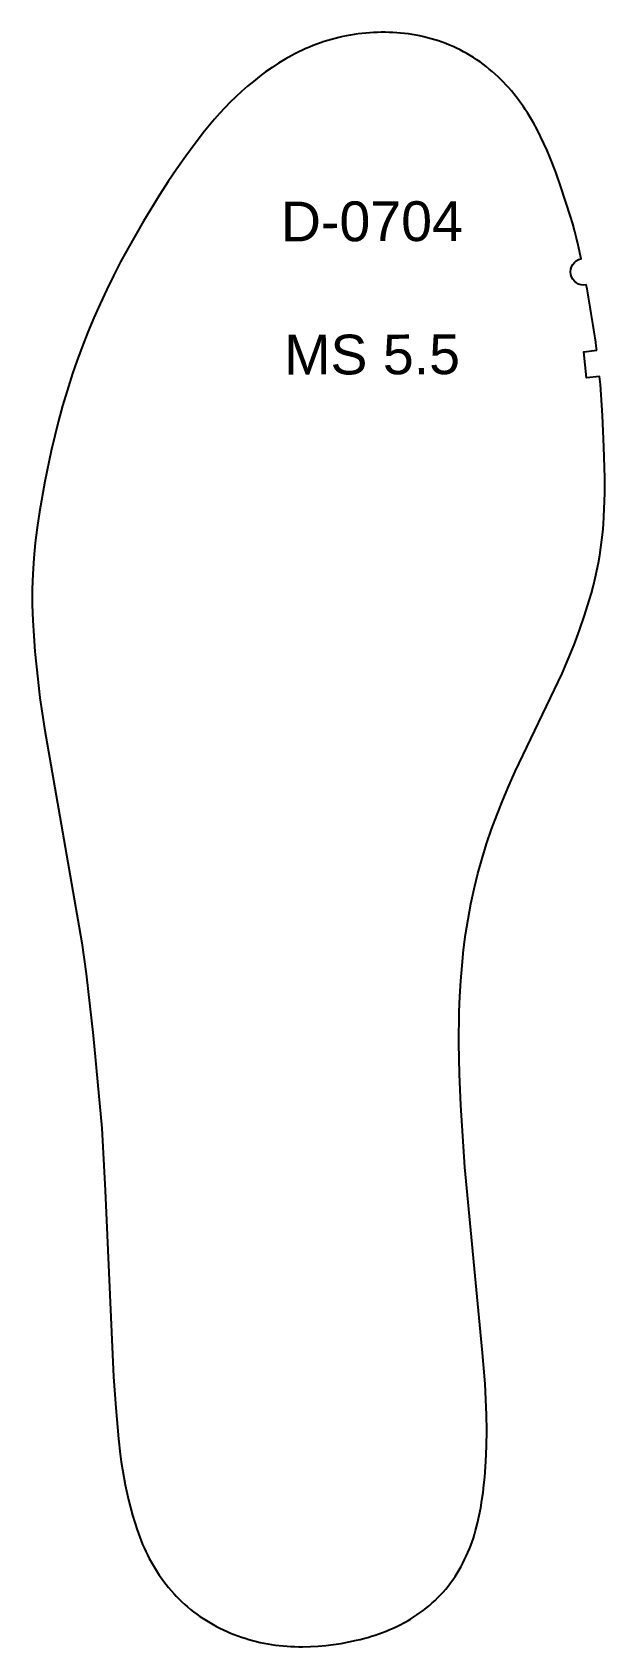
# Model space of a CAD drawing. Header units: millimetres. Extents: x 9 to 2561, y 2 to 334.
# Drawn here: x 327.3 to 413.8, y 90.6 to 334.2 of the extents above; entities that cross this region are included whole.
import ezdxf

# ---------------------------------------------------------------- set-up
doc = ezdxf.new("R2010")
doc.units = ezdxf.units.MM
doc.layers.add('DEFAULT', color=3, linetype='Continuous', true_color=0x00ff00)
doc.layers.add('LAYER_01', color=7, linetype='Continuous', true_color=0xffffff)
doc.styles.add('Arial Regular', font='arial.ttf')

# ---------------------------------------------------------------- blocks, each defined once
blk = doc.blocks.new('_X85')
at = {"layer": 'LAYER_01', "char_height": 6, "attachment_point": 7, "rotation": 0.1549, "style": 'Arial Regular'}
for s, insert, width in [('D-0704', (364.9, 302.58), 65.8696), ('MS 5.5', (365.4, 282.48), 64.2391)]:
    blk.add_mtext(s, dxfattribs=dict(at, insert=insert, width=width))

msp = doc.modelspace()

# ---------------------------------------------------------------- linework, layer by layer
at = {"layer": 'DEFAULT', "color": 3, "true_color": 0x00ff00}
msp.add_lwpolyline([(412.61, 286.24, 0.00926), (411.02, 296.11, -0.996779), (410.24, 300.04), (409.8, 302.11), (409.56, 303.14), (409.3, 304.17), (408.99, 305.3), (408.65, 306.42), (407.19, 310.88), (406.4, 313.09), (405.56, 315.28), (405.1, 316.36), (404.62, 317.43), (404.12, 318.49), (403.59, 319.54), (403.03, 320.57), (402.43, 321.58), (402.12, 322.07), (401.8, 322.57), (401.47, 323.05), (401.14, 323.53), (400.79, 324.01), (400.44, 324.47), (400.07, 324.93), (399.7, 325.38), (399.31, 325.82), (398.92, 326.26), (398.51, 326.69), (398.1, 327.1), (397.68, 327.51), (397.25, 327.91), (396.81, 328.3), (396.36, 328.68), (395.91, 329.04), (395.44, 329.4), (394.97, 329.75), (394.48, 330.08), (393.99, 330.4), (393.5, 330.71), (392.99, 331.01), (392.48, 331.29), (391.96, 331.57), (391.43, 331.83), (390.9, 332.07), (390.36, 332.3), (389.82, 332.52), (389.27, 332.73), (388.71, 332.92), (388.16, 333.1), (387.59, 333.26), (387.03, 333.41), (386.46, 333.55), (385.88, 333.67), (385.31, 333.79), (384.73, 333.88), (384.15, 333.97), (383.57, 334.04), (382.98, 334.1), (382.4, 334.15), (381.81, 334.19), (381.23, 334.21), (380.64, 334.22), (380.05, 334.22), (379.47, 334.21), (378.88, 334.19), (378.3, 334.16), (377.71, 334.11), (377.13, 334.05), (376.55, 333.98), (375.97, 333.9), (375.39, 333.81), (374.81, 333.7), (374.24, 333.58), (373.66, 333.46), (373.09, 333.31), (372.53, 333.16), (371.97, 333), (371.41, 332.82), (370.85, 332.63), (370.3, 332.43), (369.75, 332.22), (369.21, 332), (368.67, 331.77), (368.14, 331.52), (367.61, 331.27), (367.08, 331.01), (366.56, 330.73), (365.54, 330.16), (364.54, 329.55), (363.55, 328.91), (362.59, 328.24), (361.65, 327.55), (360.73, 326.82), (359.83, 326.07), (358.95, 325.29), (358.09, 324.49), (357.25, 323.67), (356.43, 322.83), (355.64, 321.97), (354.86, 321.09), (354.11, 320.19), (353.37, 319.28), (351.93, 317.43), (350.53, 315.55), (349.17, 313.63), (347.86, 311.69), (346.59, 309.72), (344.15, 305.71), (341.81, 301.64), (340.69, 299.58), (339.62, 297.49), (338.58, 295.39), (337.59, 293.26), (336.64, 291.12), (335.74, 288.95), (334.88, 286.77), (334.07, 284.57), (333.44, 282.75), (332.59, 280.12), (331.92, 277.87), (331.3, 275.6), (330.73, 273.33), (330.2, 271.04), (329.25, 266.45), (328.43, 261.83), (328.08, 259.51), (327.79, 257.18), (327.56, 254.85), (327.41, 252.51), (327.34, 250.16), (327.35, 247.82), (327.42, 245.47), (327.56, 243.13), (327.74, 240.79), (327.96, 238.45), (328.51, 233.79), (329.17, 229.15), (334.82, 196.8), (335.49, 192.15), (336.56, 182.83), (337.84, 168.81), (338.37, 159.45), (339.62, 131.32), (339.95, 126.64), (340.36, 121.97), (340.62, 119.64), (340.78, 118.47), (340.96, 117.32), (341.16, 116.16), (341.39, 115.01), (341.9, 112.72), (342.18, 111.58), (342.49, 110.45), (342.82, 109.32), (343.18, 108.21), (343.37, 107.65), (343.57, 107.1), (343.79, 106.56), (344.01, 106.01), (344.25, 105.48), (344.49, 104.94), (344.75, 104.42), (345.02, 103.89), (345.3, 103.38), (345.59, 102.87), (345.89, 102.37), (346.2, 101.87), (346.53, 101.38), (346.86, 100.9), (347.21, 100.43), (347.57, 99.96), (347.93, 99.51), (348.31, 99.06), (348.7, 98.62), (349.1, 98.19), (349.51, 97.77), (349.93, 97.36), (350.36, 96.96), (350.8, 96.57), (351.25, 96.2), (351.71, 95.84), (352.18, 95.49), (352.66, 95.15), (353.15, 94.82), (353.64, 94.51), (354.15, 94.21), (354.65, 93.92), (355.17, 93.64), (355.69, 93.37), (356.22, 93.12), (356.76, 92.87), (357.3, 92.64), (357.84, 92.42), (358.39, 92.22), (358.94, 92.02), (359.5, 91.84), (360.06, 91.67), (360.62, 91.51), (361.19, 91.36), (361.76, 91.22), (362.34, 91.1), (362.91, 90.99), (363.49, 90.9), (364.07, 90.81), (364.65, 90.74), (365.24, 90.69), (365.82, 90.64), (366.41, 90.61), (366.99, 90.58), (367.58, 90.57), (368.17, 90.57), (369.34, 90.6), (370.51, 90.67), (371.68, 90.77), (372.84, 90.91), (374, 91.08), (375.16, 91.29), (376.3, 91.54), (376.87, 91.67), (377.44, 91.82), (378.01, 91.98), (378.57, 92.14), (379.13, 92.32), (379.68, 92.51), (380.23, 92.71), (380.78, 92.92), (381.32, 93.15), (381.86, 93.38), (382.39, 93.63), (382.92, 93.89), (383.44, 94.17), (383.95, 94.45), (384.45, 94.75), (384.95, 95.06), (385.44, 95.38), (385.92, 95.72), (386.4, 96.06), (386.86, 96.42), (387.31, 96.79), (387.76, 97.18), (388.19, 97.57), (388.61, 97.98), (389.02, 98.4), (389.42, 98.83), (389.8, 99.28), (390.17, 99.73), (390.52, 100.2), (390.87, 100.68), (391.19, 101.16), (391.51, 101.66), (391.81, 102.16), (392.1, 102.67), (392.38, 103.19), (392.64, 103.71), (392.89, 104.24), (393.13, 104.78), (393.36, 105.32), (393.57, 105.86), (393.77, 106.41), (393.96, 106.97), (394.14, 107.53), (394.3, 108.09), (394.45, 108.66), (394.6, 109.23), (394.85, 110.37), (395.07, 111.52), (395.26, 112.68), (395.43, 113.84), (395.56, 115.01), (395.68, 116.17), (395.86, 118.51), (395.96, 120.86), (395.99, 123.2), (395.95, 125.55), (395.86, 127.89), (395.73, 130.24), (395.36, 134.91), (392.68, 162.94), (392.09, 172.3), (391.89, 176.99), (391.79, 181.68), (391.84, 186.37), (391.92, 188.72), (392.06, 191.06), (392.25, 193.4), (392.49, 195.73), (392.79, 198.06), (393.15, 200.37), (393.58, 202.68), (394.07, 204.97), (394.64, 207.25), (395.27, 209.51), (395.96, 211.75), (396.72, 213.97), (397.54, 216.17), (398.4, 218.35), (399.31, 220.51), (400.27, 222.66), (407.35, 237.47), (408.29, 239.62), (409.17, 241.79), (410, 243.99), (410.76, 246.21), (411.46, 248.45), (411.78, 249.58), (412.08, 250.71), (412.36, 251.85), (412.61, 252.99), (412.84, 254.15), (413.04, 255.3), (413.21, 256.46), (413.36, 257.62), (413.49, 258.79), (413.59, 259.96), (413.67, 261.13), (413.73, 262.3), (413.8, 264.65), (413.8, 266.99), (413.68, 271.68), (413.46, 276.37), (413.14, 281.05), (413.03, 282.27), (411.04, 282.08), (410.62, 286)], format="xyb", close=True, dxfattribs=at)

# ---------------------------------------------------------------- block references
at = {"layer": 'LAYER_01'}
msp.add_blockref('_X85', (0, 0), dxfattribs=at)

doc.saveas('drawing.dxf')
